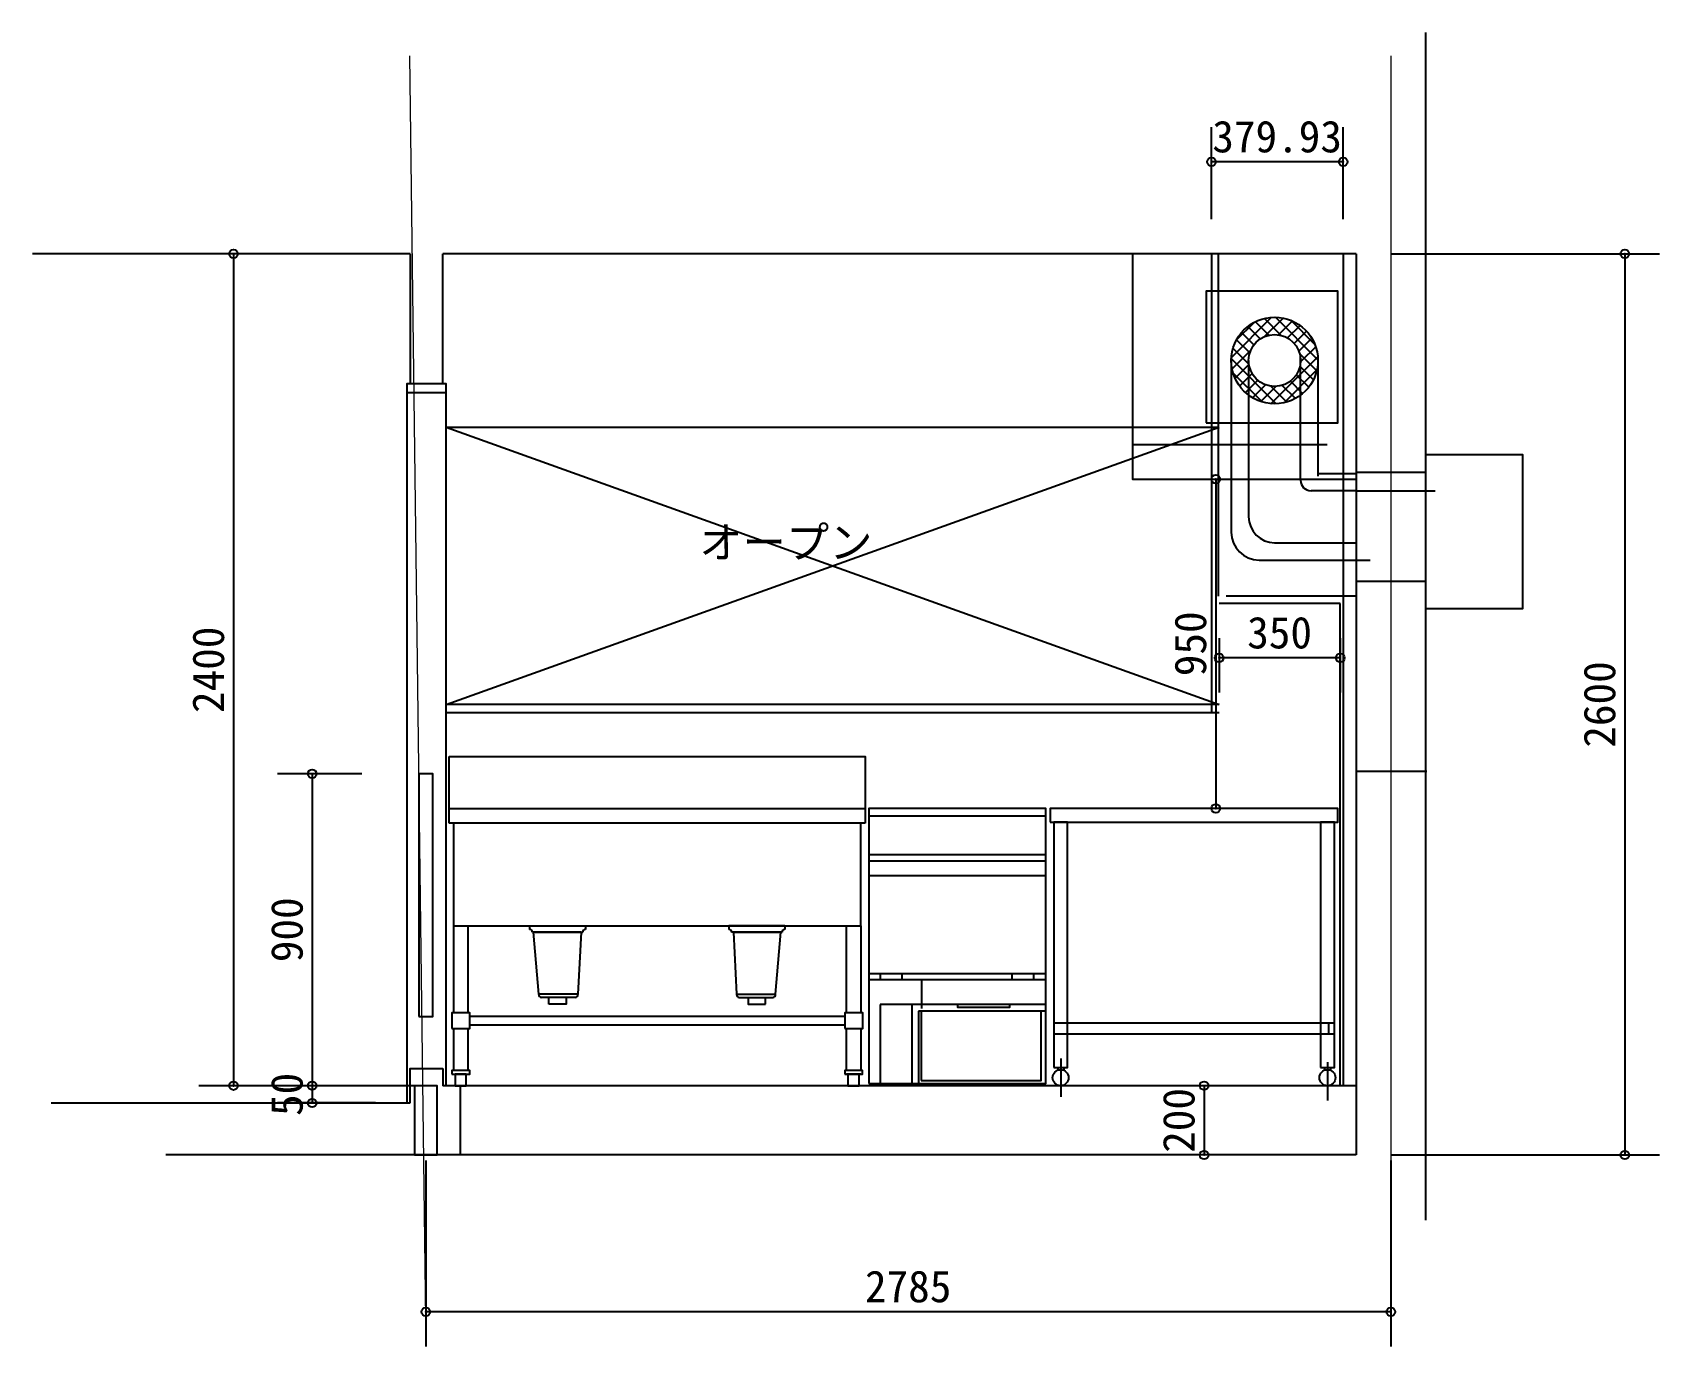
# Model space of a CAD drawing. Units: millimetres at full size, sheet at 1:50. Extents: x -10512 to 18330, y -7438 to 24497.
# Drawn here: x 13635 to 18330, y -4685 to -895 of the extents above; entities that cross this region are included whole.
import ezdxf
from ezdxf.enums import TextEntityAlignment as Align

# ---------------------------------------------------------------- set-up
doc = ezdxf.new("R2010")
doc.units = ezdxf.units.MM
doc.header["$LTSCALE"] = 50
doc.header["$PDMODE"] = 32
doc.header["$PDSIZE"] = 25
doc.linetypes.add('CHAIN1', pattern=[8, 5, -1, 1, -1])
doc.layers.add('0-0_0', color=7, linetype='Continuous')
doc.layers.add('0-8_8', color=6, linetype='CHAIN1', lineweight=9)
doc.styles.add('ＭＳ ゴシック', font='')
doc.styles.get('ＭＳ ゴシック').set_extended_font_data('MS Gothic')

msp = doc.modelspace()

# ---------------------------------------------------------------- texts
at = {"layer": '0-0_0', "style": 'ＭＳ ゴシック'}
for s, p in [('379.93', (17039.66, -1268.02)), ('オープン', (15558.95, -2438.68)), ('350', (17140.38, -2699.16)), ('2785', (16037.13, -4585.34))]:
    msp.add_text(s, height=91.64, dxfattribs=at).set_placement(p, align=Align.BOTTOM_LEFT)
for s, p in [('950', (17049.43, -2751.76)), ('2400', (14215, -2858.01)), ('2600', (18230.16, -2958.01)), ('900', (14441.88, -3576.76)), ('50', (14441.88, -4020.51)), ('200', (17015.84, -4126.76))]:
    msp.add_text(s, height=91.64, rotation=90, dxfattribs=at).set_placement(p, align=Align.BOTTOM_LEFT)

# ---------------------------------------------------------------- linework, layer by layer
at = {"layer": '0-0_0'}
for p, q in [((17654.63, -894.86), (17654.63, -4321.38)), ((17037.2, -1433.01), (17037.2, -1168.02)), ((17417.13, -1433.01), (17417.13, -1168.02)), ((17417.13, -1268.02), (17037.2, -1268.02)), ((14724.63, -1533.01), (13634.78, -1533.01)), ((14718.63, -1533.01), (14115, -1533.01)), ((14215, -1533.01), (14215, -3933.01)), ((14724.63, -1533.01), (14724.63, -1908.01)), ((17454.63, -1533.01), (14818.63, -1533.01)), ((14818.63, -1908.01), (14818.63, -1533.01)), ((17037.2, -1533.01), (17037.2, -2856.8)), ((17057.7, -2521.16), (17057.7, -1533.01)), ((17417.13, -1533.01), (17417.13, -3933.01)), ((17554.63, -1533.01), (18330.16, -1533.01)), ((18230.16, -1533.01), (18230.16, -4133.01)), ((17094.81, -1832.18), (17210.7, -1716.29)), ((17108.9, -1782.74), (17161.25, -1730.38)), ((17202.77, -1767.87), (17163.92, -1729.02)), ((17238.74, -1768.5), (17189.81, -1719.56)), ((17190.55, -1771.8), (17243.95, -1718.4)), ((17344.48, -1838.88), (17221.61, -1716)), ((17230.85, -1766.85), (17270.74, -1726.97)), ((17335.59, -1794.63), (17265.86, -1724.9)), ((17147.8, -1818.97), (17109.83, -1781)), ((17159.79, -1795.6), (17124.24, -1760.05)), ((17178.03, -1778.49), (17142.25, -1742.71)), ((17257.02, -1776.04), (17293.11, -1739.95)), ((17276.35, -1792.06), (17311.76, -1756.65)), ((17289.56, -1814.21), (17326.84, -1776.93)), ((17096.91, -1865.43), (17150.31, -1812.04)), ((17145.29, -1851.81), (17099.49, -1806.02)), ((17294.5, -2186.66), (17294.5, -1822.37)), ((17094.5, -1841.4), (17094.5, -2336.66)), ((17224.02, -1965.9), (17094.58, -1836.46)), ((17183.43, -1960.67), (17099.82, -1877.06)), ((17105.48, -1892.22), (17145.36, -1852.34)), ((17144.5, -1841.31), (17144.5, -2291.66)), ((17246.89, -1962.95), (17341.46, -1868.37)), ((17331.46, -1896.57), (17292.61, -1857.72)), ((17344.5, -1840.98), (17344.5, -2174.42)), ((14828.63, -3933.01), (14828.63, -1908.01)), ((17118.47, -1914.59), (17154.56, -1878.5)), ((17135.17, -1933.25), (17170.58, -1897.83)), ((17155.44, -1948.32), (17192.73, -1911.04)), ((17179.66, -1959.47), (17223.23, -1915.89)), ((17254.47, -1960.99), (17208.67, -1915.2)), ((17279.48, -1950.65), (17241.51, -1912.68)), ((17300.43, -1936.25), (17264.88, -1900.7)), ((17317.77, -1918.23), (17281.99, -1882.45)), ((14714.63, -1933.01), (14714.63, -3983.01)), ((14828.63, -2033.01), (17059.13, -2033.01)), ((14828.63, -2833.01), (17059.13, -2033.01)), ((14828.63, -2033.01), (17059.13, -2833.01)), ((16809.13, -2083.01), (17370.81, -2083.01)), ((17049.43, -2183.01), (17049.43, -3133.01)), ((17344.5, -2166.66), (17454.63, -2166.66)), ((17454.63, -2163.01), (17654.63, -2163.01)), ((17454.63, -2216.66), (17324.5, -2216.66)), ((17454.63, -2216.66), (17683.29, -2216.66)), ((17219.5, -2366.66), (17454.63, -2366.66)), ((17174.5, -2416.66), (17495.41, -2416.66)), ((17454.63, -2478.01), (17654.63, -2478.01)), ((17454.63, -2521.16), (17079.63, -2521.16)), ((17409.13, -2541.66), (17059.13, -2541.66)), ((17409.13, -3933.01), (17409.13, -2541.66)), ((17059.13, -2641.66), (17059.13, -2799.16)), ((17409.13, -2641.66), (17409.13, -2799.16)), ((17409.13, -2699.16), (17059.13, -2699.16)), ((17059.13, -2833.01), (14828.63, -2833.01)), ((14828.63, -2856.8), (17059.13, -2856.8)), ((14837.59, -3176.19), (14837.59, -2983.01)), ((14584.82, -3033.01), (14341.88, -3033.01)), ((14441.88, -3033.01), (14441.88, -3933.01)), ((17454.63, -3025.76), (17658.84, -3025.76)), ((14837.59, -3133.01), (16037.59, -3133.01)), ((16037.59, -3176.19), (14837.59, -3176.19)), ((14849.46, -3176.19), (14849.46, -3472.1)), ((16048.66, -3154.46), (16558.92, -3154.46)), ((16558.92, -3267.01), (16048.66, -3267.01)), ((16048.66, -3284.73), (16558.92, -3284.73)), ((16048.66, -3326.71), (16558.92, -3326.71)), ((14849.46, -3472.1), (14849.46, -3722.84)), ((14891.64, -3722.84), (14891.64, -3472.1)), ((15069.34, -3472.1), (15230.75, -3472.1)), ((15069.34, -3472.1), (15069.34, -3482.3)), ((15230.75, -3472.1), (15230.75, -3482.3)), ((15805.84, -3472.1), (15644.43, -3472.1)), ((15644.43, -3472.1), (15644.43, -3482.3)), ((15805.84, -3472.1), (15805.84, -3482.3)), ((15983.64, -3722.84), (15983.64, -3472.1)), ((16025.64, -3472.1), (16025.64, -3722.84)), ((15077.34, -3490.3), (15222.75, -3490.3)), ((15217.81, -3490.3), (15077.34, -3490.3)), ((15217.81, -3490.3), (15208.82, -3668.58)), ((15797.84, -3490.3), (15652.43, -3490.3)), ((15657.37, -3490.3), (15666.36, -3668.58)), ((15657.37, -3490.3), (15797.84, -3490.3)), ((16048.66, -3609.01), (16558.92, -3609.01)), ((16080.97, -3609.01), (16080.97, -3626.51)), ((16144.02, -3609.01), (16144.02, -3626.51)), ((16460.81, -3609.01), (16460.81, -3626.51)), ((16524.3, -3626.51), (16524.3, -3609.01)), ((16048.66, -3626.51), (16558.92, -3626.51)), ((16200.71, -3626.51), (16200.71, -3710.69)), ((15095.77, -3670.23), (15095.77, -3668.58)), ((15200.82, -3678.23), (15103.77, -3678.23)), ((15125.04, -3697.83), (15125.04, -3678.23)), ((15208.82, -3668.58), (15208.82, -3670.23)), ((15666.36, -3668.58), (15666.36, -3670.23)), ((15674.36, -3678.23), (15771.41, -3678.23)), ((15750.14, -3697.83), (15750.14, -3678.23)), ((15779.41, -3670.23), (15779.41, -3668.58)), ((16558.92, -3698.56), (16081.31, -3698.56)), ((16081.31, -3698.56), (16081.31, -3926.51)), ((16172.72, -3698.56), (16172.72, -3926.51)), ((15978.64, -3733.01), (14896.7, -3733.01)), ((16558.92, -3717.64), (16191.38, -3717.64)), ((16191.38, -3717.64), (16191.38, -3926.51)), ((16582.18, -3753.01), (16582.18, -3783.01)), ((17392.18, -3753.01), (16582.18, -3753.01)), ((17376.39, -3783.01), (17376.39, -3753.01)), ((14849.46, -3768.32), (14849.46, -3889.51)), ((14891.64, -3889.51), (14891.64, -3768.32)), ((15978.64, -3758.32), (14896.7, -3758.32)), ((15983.64, -3889.51), (15983.64, -3768.32)), ((16025.64, -3768.32), (16025.64, -3889.51)), ((16582.18, -3783.01), (17392.18, -3783.01)), ((14818.63, -3883.01), (14818.63, -3933.01)), ((16593.55, -3880.66), (16593.55, -3888.51)), ((16602.18, -3854.79), (16602.18, -3965.46)), ((16611.09, -3880.66), (16611.09, -3888.87)), ((17363.55, -3880.66), (17363.55, -3888.51)), ((17372.18, -3864.89), (17372.18, -3975.56)), ((17381.09, -3880.66), (17381.09, -3888.87)), ((14769.63, -3933.01), (14115, -3933.01)), ((14624.63, -3933.01), (14341.88, -3933.01)), ((14624.63, -3933.01), (14341.88, -3933.01)), ((14441.88, -3933.01), (14441.88, -3983.01)), ((17454.63, -3933.01), (14818.63, -3933.01)), ((14849.46, -3899.63), (14891.64, -3899.63)), ((14869.63, -4133.01), (14869.63, -3933.01)), ((16025.64, -3899.63), (15983.64, -3899.63)), ((17015.84, -3933.01), (17015.84, -4133.01)), ((13688.31, -3983.01), (14724.63, -3983.01)), ((14624.63, -3983.01), (14341.88, -3983.01)), ((17454.63, -4133.01), (14019.17, -4133.01)), ((14769.63, -4149), (14769.63, -4685.34)), ((17554.63, -4133.01), (18330.16, -4133.01)), ((17554.63, -4149), (17554.63, -4685.34)), ((17554.63, -4585.34), (14769.63, -4585.34))]:
    msp.add_line(p, q, dxfattribs=at)
for points in [[(16809.13, -1533.01), (16809.13, -2183.01), (17454.63, -2183.01)], [(17454.63, -1533.01), (17454.63, -3933.01), (17454.63, -4133.01)], [(17208.94, -1965.54), (17333.5, -1840.98), (17344.05, -1830.43)], [(17340.92, -1870.67), (17311.23, -1840.98), (17291.99, -1821.74)], [(17294.41, -1844.72), (17298.14, -1840.98), (17337.98, -1801.14)], [(17654.63, -2111.82), (17934.82, -2111.82), (17934.82, -2557.3), (17654.63, -2557.3)], [(14837.59, -2983.01), (16037.59, -2983.01), (16037.59, -3176.19)], [(14849.46, -3472.1), (16025.64, -3472.1), (16025.64, -3176.19)], [(15208.82, -3668.58), (15095.77, -3668.58), (15080.58, -3490.3)], [(15666.36, -3668.58), (15779.41, -3668.58), (15794.6, -3490.3)], [(15175.04, -3678.23), (15175.04, -3697.83), (15125.04, -3697.83)], [(15700.14, -3678.23), (15700.14, -3697.83), (15750.14, -3697.83)], [(16304.6, -3698.56), (16304.6, -3706.29), (16454.92, -3706.29), (16454.92, -3698.56)], [(14724.63, -3983.01), (14724.63, -3883.01), (14818.63, -3883.01)]]:
    msp.add_lwpolyline(points, dxfattribs=at)
for points in [[(17021.46, -2020.9), (17401.46, -2020.9), (17401.46, -1640.9), (17021.46, -1640.9)], [(14714.63, -1933.01), (14828.63, -1933.01), (14828.63, -1908.01), (14714.63, -1908.01)], [(14749.63, -3733.01), (14789.63, -3733.01), (14789.63, -3033.01), (14749.63, -3033.01)], [(16048.66, -3926.51), (16558.92, -3926.51), (16558.92, -3133.01), (16048.66, -3133.01)], [(16572.18, -3173.01), (17402.18, -3173.01), (17402.18, -3133.01), (16572.18, -3133.01)], [(16582.18, -3880.66), (16622.18, -3880.66), (16622.18, -3173.01), (16582.18, -3173.01)], [(17352.18, -3880.66), (17392.18, -3880.66), (17392.18, -3173.01), (17352.18, -3173.01)], [(14844.46, -3768.32), (14896.7, -3768.32), (14896.7, -3722.84), (14844.46, -3722.84)], [(15978.64, -3768.32), (16030.64, -3768.32), (16030.64, -3722.84), (15978.64, -3722.84)], [(16199.78, -3918.11), (16545.86, -3918.11), (16545.86, -3717.64), (16199.78, -3717.64)], [(14844.46, -3899.63), (14896.64, -3899.63), (14896.64, -3889.51), (14844.46, -3889.51)], [(15978.64, -3899.63), (16030.56, -3899.63), (16030.56, -3889.51), (15978.64, -3889.51)], [(14737.13, -4133.01), (14802.13, -4133.01), (14802.13, -3933.01), (14737.13, -3933.01)], [(14854.64, -3933.01), (14886.64, -3933.01), (14886.64, -3899.63), (14854.64, -3899.63)], [(15988.12, -3933.01), (16020.12, -3933.01), (16020.12, -3899.63), (15988.12, -3899.63)]]:
    msp.add_lwpolyline(points, close=True, dxfattribs=at)
for centre, radius in [((17219.5, -1840.98), 125), ((17219.5, -1840.98), 75), ((16601.89, -3909.98), 23.03), ((17371.89, -3909.98), 23.03)]:
    msp.add_circle(centre, radius, dxfattribs=at)
for centre, radius, start, end in [((17324.5, -2186.66), 30, 180, 270), ((17219.5, -2291.66), 75, 180, 270), ((17174.5, -2336.66), 80, 180, 270), ((15069.34, -3490.3), 8, 0, 90), ((15230.75, -3490.3), 8, 90, 180), ((15644.43, -3490.3), 8, 0, 90), ((15805.84, -3490.3), 8, 90, 180), ((15103.77, -3670.23), 8, 180, 270), ((15200.82, -3670.23), 8, 270, 0), ((15674.36, -3670.23), 8, 180, 270), ((15771.41, -3670.23), 8, 270, 360)]:
    msp.add_arc(centre, radius, start, end, dxfattribs=at)
for p in [(17037.2, -1268.02), (17417.13, -1268.02), (14215, -1533.01), (18230.16, -1533.01), (17049.43, -2183.01), (17059.13, -2699.16), (17409.13, -2699.16), (14441.88, -3033.01), (17049.43, -3133.01), (14215, -3933.01), (14441.88, -3933.01), (17015.84, -3933.01), (14441.88, -3983.01), (17015.84, -4133.01), (18230.16, -4133.01), (14769.63, -4585.34), (17554.63, -4585.34)]:
    msp.add_point(p, dxfattribs=at)
at = {"layer": '0-8_8', "linetype": 'Continuous'}
for p, q in [((14722.63, -961.7), (14769.63, -4682.15)), ((17554.63, -961.7), (17554.63, -4682.15))]:
    msp.add_line(p, q, dxfattribs=at)

msp.set_redraw_order([(e.dxf.handle, doc.entitydb.next_handle()) for e in msp.query("TEXT MTEXT ATTDEF DIMENSION ARC_DIMENSION")])  # texts and dimensions are drawn at this point

doc.saveas('drawing.dxf')
